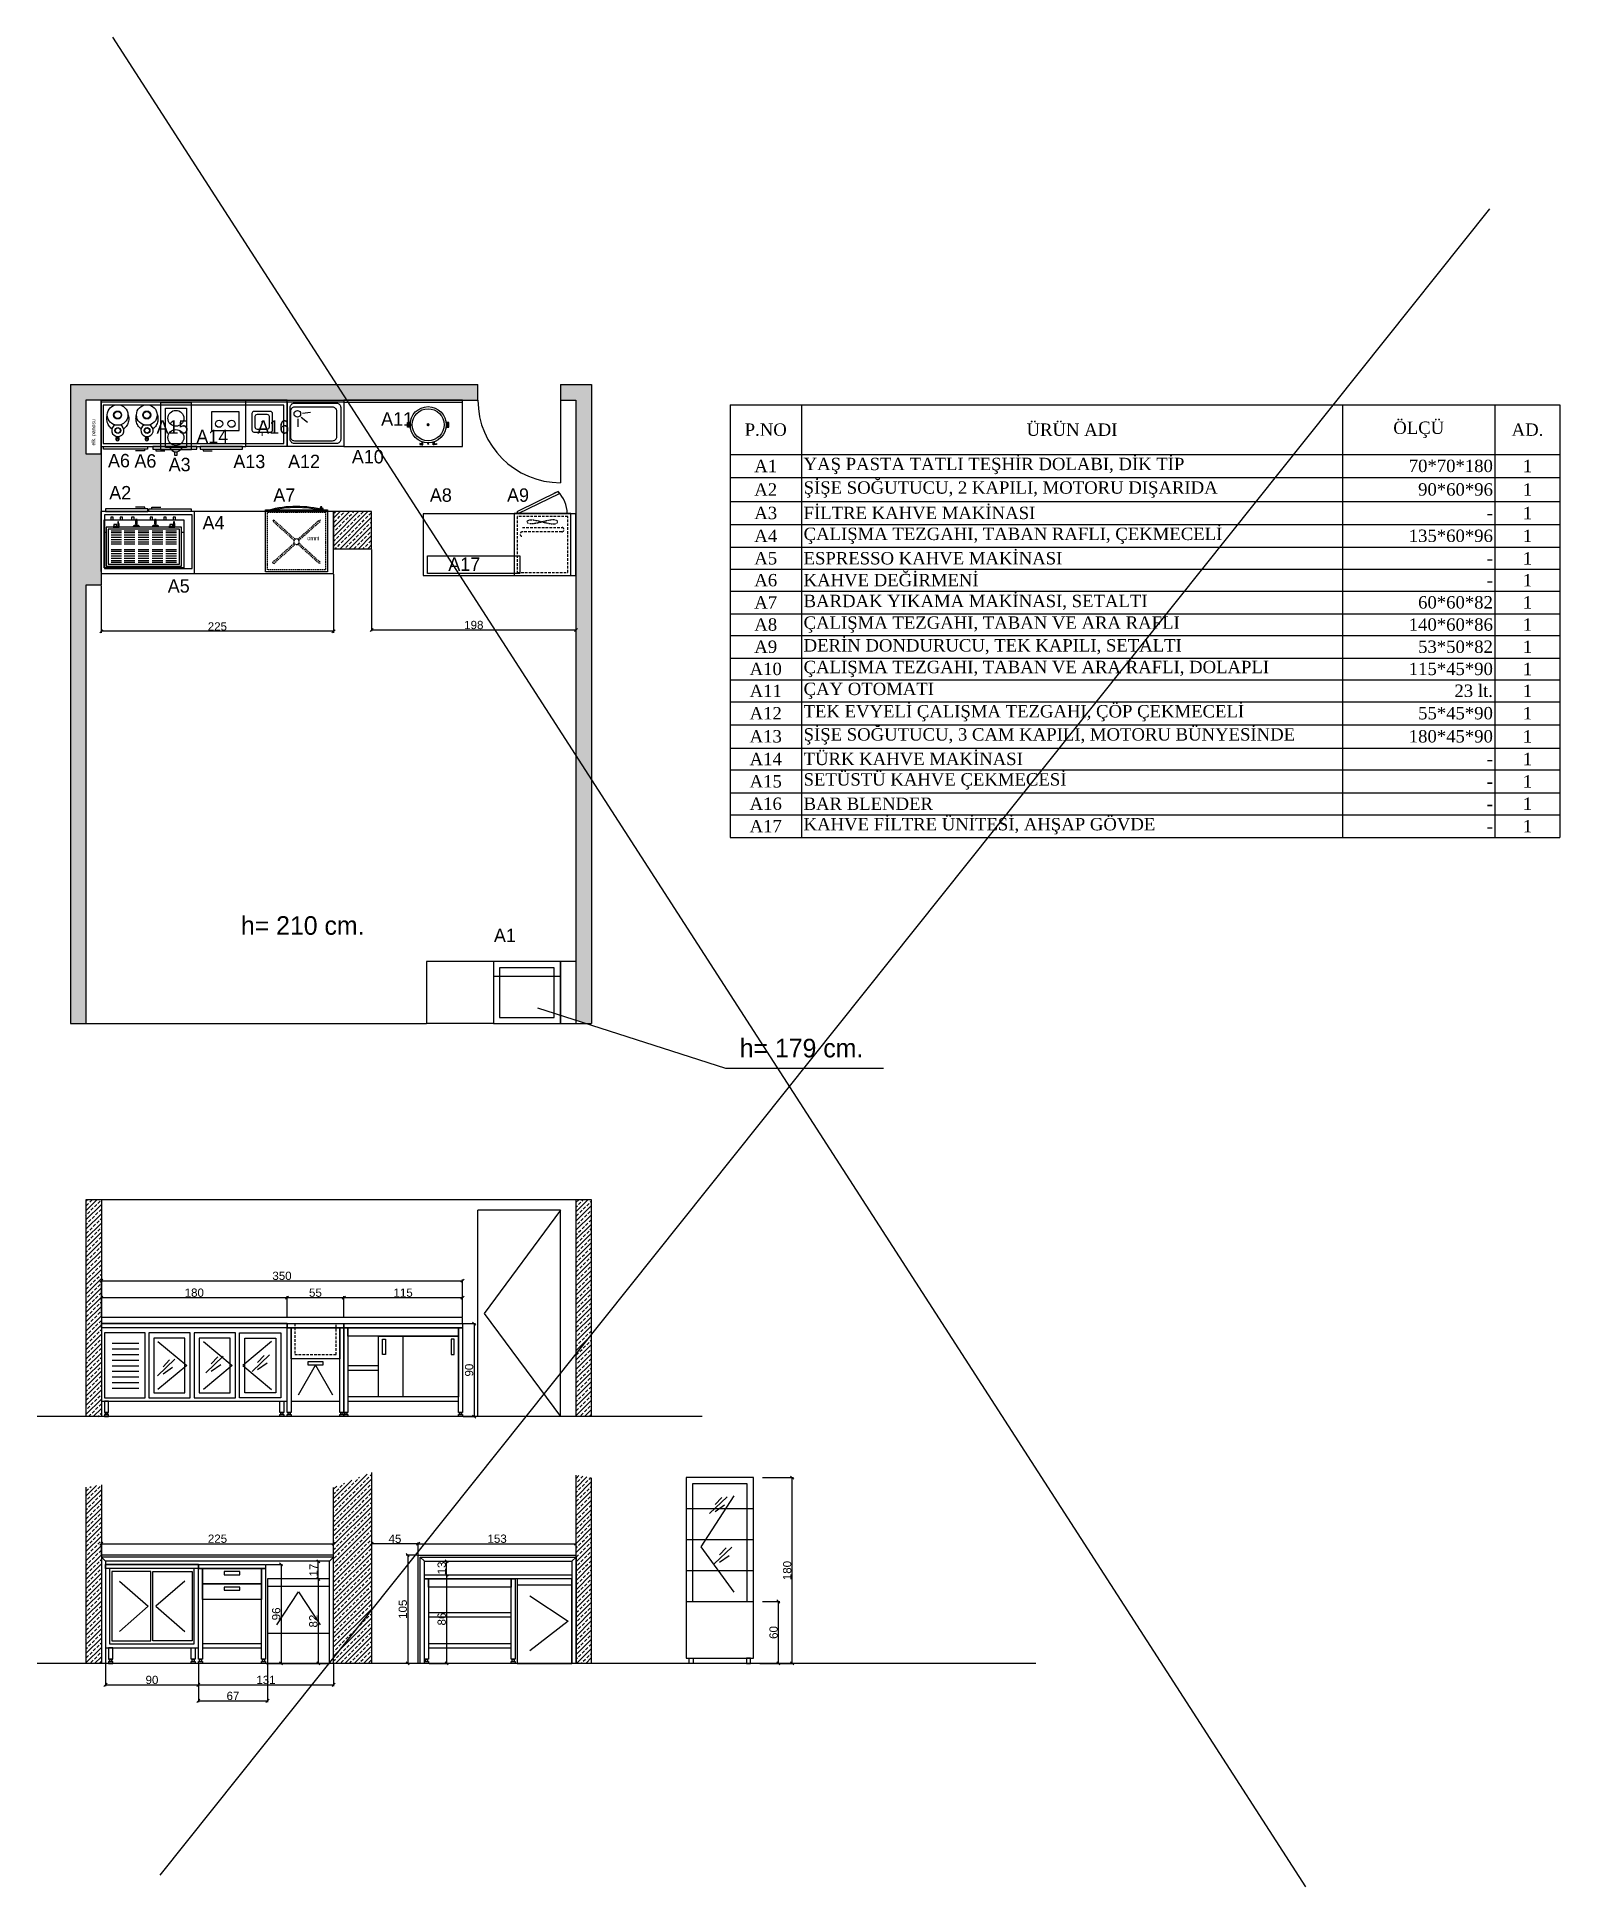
# Model space of a CAD drawing. Header units: millimetres. Extents: x 77277 to 95019, y -59792 to -54320.
# Drawn here: x 79363 to 80839, y -56487 to -54695 of the extents above; entities that cross this region are included whole.
import ezdxf

# ---------------------------------------------------------------- set-up
doc = ezdxf.new("R2010")
doc.units = ezdxf.units.MM
doc.header["$LTSCALE"] = 5
doc.linetypes.add('DASHED', pattern=[0.75, 0.5, -0.25])
for name, color, linetype in [('0D', 1, 'Continuous'), ('0T', 7, 'Continuous'), ('AK', 7, 'Continuous'), ('demirdoğrama', 177, 'Continuous'), ('Kıtc-002 Çizgi', 7, 'Continuous'), ('mobilya', 36, 'Continuous'), ('paslanmaz', 1, 'Continuous'), ('S2000-002 Çizgi', 7, 'Continuous')]:
    doc.layers.add(name, color=color, linetype=linetype)
doc.styles.add('Halil 1', font='times.ttf', dxfattribs={"height": 12})
doc.styles.get("Standard").update_dxf_attribs({"font": 'arial.ttf'})
doc.styles.add('TAKSİM', font='GOTHIC.TTF', dxfattribs={"height": 20})
doc.dimstyles.new('OLCU50', dxfattribs={"dimtxt": 8, "dimasz": 3, "dimexe": 1.25, "dimexo": 0.625, "dimtad": 1, "dimdec": 0, "dimtxsty": 'Standard', "dimblk": 'OBLIQUE', "dimcen": 2.5, "dimclrd": 256, "dimclre": 251, "dimclrt": 25, "dimadec": 0, "dimazin": 0, "dimtfac": 1, "dimtdec": 0, "dimtmove": 0, "dimatfit": 3, "dimldrblk": 'OBLIQUE', "dimfxl": 1, "dimarcsym": 0})

msp = doc.modelspace()

# ---------------------------------------------------------------- texts
at = {"style": 'TAKSİM'}
for s, height, p in [('A11', 13, (79697, -55071.1)), ('A15', 13, (79479.3, -55078.9)), ('A14', 13, (79517.9, -55088.1)), ('A16', 13, (79577, -55078.9)), ('A6', 13, (79432.3, -55111.5)), ('A6', 13, (79457.9, -55111.8)), ('A13', 13, (79553.8, -55112.3)), ('A12', 13, (79606.8, -55112.3)), ('A10', 13, (79668.6, -55107.7)), ('A3', 13, (79491.1, -55115.3)), ('A2', 13, (79433.5, -55142.6)), ('A7', 13, (79592.5, -55144.9)), ('A8', 13, (79744.2, -55144.9)), ('A9', 13, (79819, -55144.9)), ('A4', 13, (79523.9, -55171.7)), ('A17', 13, (79762.1, -55211.8)), ('A5', 13, (79490.2, -55232.9)), ('h= 210 cm.', 18, (79561.1, -55564.4)), ('A1', 13, (79806.3, -55571.5))]:
    msp.add_text(s, height=height, dxfattribs=at).set_placement(p)
msp.add_text('elk. panosu', height=3.6, rotation=90, dxfattribs=at).set_placement((79419.9, -55090.3))
at = {"color": 8, "style": 'TAKSİM'}
for s, height, p in [('omni', 3.9, (79625.4, -55182.1)), ('h= 179 cm.', 18, (80044.5, -55683.2))]:
    msp.add_text(s, height=height, dxfattribs=at).set_placement(p)

# ---------------------------------------------------------------- blocks, each defined once
blk = doc.blocks.new('*T33')
at = {"color": 0, "linetype": 'ByBlock', "lineweight": -2, "ltscale": 5, "transparency": 16777216}
for p, q in [((0, 0), (804.3, 0)), ((0, 0), (0, -419.3)), ((69.3, 0), (69.3, -419.3)), ((593.5, 0), (593.5, -419.3)), ((741.3, 0), (741.3, -419.3)), ((804.3, 0), (804.3, -419.3)), ((0, -48.2), (804.3, -48.2)), ((0, -70.3), (804.3, -70.3)), ((0, -93.7), (804.3, -93.7)), ((0, -115.9), (804.3, -115.9)), ((0, -138), (804.3, -138)), ((0, -159.3), (804.3, -159.3)), ((0, -180.5), (804.3, -180.5)), ((0, -202.3), (804.3, -202.3)), ((0, -223.5), (804.3, -223.5)), ((0, -245.3), (804.3, -245.3)), ((0, -266.5), (804.3, -266.5)), ((0, -287.8), (804.3, -287.8)), ((0, -309.9), (804.3, -309.9)), ((0, -332.5), (804.3, -332.5)), ((0, -353.7), (804.3, -353.7)), ((0, -375.9), (804.3, -375.9)), ((0, -397.2), (804.3, -397.2)), ((0, -419.3), (804.3, -419.3))]:
    blk.add_line(p, q, dxfattribs=at)
at = {"color": 0, "ltscale": 5, "transparency": 16777216, "char_height": 12, "style": 'Halil 1'}
for s, insert, width, attachment_point in [('P.NO', (34.6, -24.1), 39.257, 5), ('ÜRÜN ADI', (331.4, -24.1), 494.265, 5), ('ÖLÇÜ', (667.4, -24.1), 117.737, 5), ('AD.', (772.8, -24.1), 33.034, 5), ('A1', (34.6, -59.2), 65.257, 5), ('YAŞ PASTA TATLI TEŞHİR DOLABI, DİK TİP', (71.3, -59.2), 520.265, 4), ('70*70*180', (739.3, -59.2), 143.737, 6), ('1', (772.8, -59.2), 59.034, 5), ('ŞİŞE SOĞUTUCU, 2 KAPILI, MOTORU DIŞARIDA', (71.3, -82), 520.265, 4), ('A2', (34.6, -82), 65.257, 5), ('90*60*96', (739.3, -82), 143.737, 6), ('1', (772.8, -82), 59.034, 5), ('A3', (34.6, -104.8), 65.257, 5), ('FİLTRE KAHVE MAKİNASI', (71.3, -104.8), 520.265, 4), ('-', (739.3, -104.8), 143.737, 6), ('1', (772.8, -104.8), 59.034, 5), ('A4', (34.6, -126.9), 65.257, 5), ('ÇALIŞMA TEZGAHI, TABAN RAFLI, ÇEKMECELİ', (71.3, -126.9), 520.265, 4), ('135*60*96', (739.3, -126.9), 143.737, 6), ('1', (772.8, -126.9), 59.034, 5), ('A5', (34.6, -148.7), 65.257, 5), ('ESPRESSO KAHVE MAKİNASI', (71.3, -148.7), 520.265, 4), ('1', (772.8, -148.7), 59.034, 5), ('KAHVE DEĞİRMENİ', (71.3, -169.9), 520.265, 4), ('-', (739.3, -148.7), 143.737, 6), ('A6', (34.6, -169.9), 65.257, 5), ('-', (739.3, -169.9), 143.737, 6), ('1', (772.8, -169.9), 59.034, 5), ('A7', (34.6, -191.4), 65.257, 5), ('BARDAK YIKAMA MAKİNASI, SETALTI ', (71.3, -191.4), 520.265, 4), ('60*60*82', (739.3, -191.4), 143.737, 6), ('1', (772.8, -191.4), 59.034, 5), ('A8', (34.6, -212.9), 65.257, 5), ('ÇALIŞMA TEZGAHI, TABAN VE ARA RAFLI', (71.3, -212.9), 520.265, 4), ('140*60*86', (739.3, -212.9), 143.737, 6), ('1', (772.8, -212.9), 59.034, 5), ('A9', (34.6, -234.4), 65.257, 5), ('DERİN DONDURUCU, TEK KAPILI, SETALTI', (71.3, -234.4), 520.265, 4), ('53*50*82', (739.3, -234.4), 143.737, 6), ('1', (772.8, -234.4), 59.034, 5), ('A10', (34.6, -255.9), 65.257, 5), ('ÇALIŞMA TEZGAHI, TABAN VE ARA RAFLI, DOLAPLI', (71.3, -255.9), 520.265, 4), ('115*45*90', (739.3, -255.9), 143.737, 6), ('1', (772.8, -255.9), 59.034, 5), ('A11', (34.6, -277.1), 65.257, 5), ('ÇAY OTOMATI', (71.3, -277.1), 520.265, 4), ('23 lt.', (739.3, -277.1), 143.737, 6), ('1', (772.8, -277.1), 59.034, 5), ('A12', (34.6, -298.8), 65.257, 5), ('TEK EVYELİ ÇALIŞMA TEZGAHI, ÇÖP ÇEKMECELİ', (71.3, -298.8), 520.265, 4), ('55*45*90', (739.3, -298.8), 143.737, 6), ('1', (772.8, -298.8), 59.034, 5), ('A13', (34.6, -321.2), 65.257, 5), ('ŞİŞE SOĞUTUCU, 3 CAM KAPILI, MOTORU BÜNYESİNDE', (71.3, -321.2), 520.265, 4), ('180*45*90', (739.3, -321.2), 143.737, 6), ('1', (772.8, -321.2), 59.034, 5), ('A14', (34.6, -343.1), 65.257, 5), ('TÜRK KAHVE MAKİNASI', (71.3, -343.1), 520.265, 4), ('1', (772.8, -343.1), 59.034, 5), ('SETÜSTÜ KAHVE ÇEKMECESİ', (71.3, -364.8), 520.265, 4), ('-', (739.3, -343.1), 143.737, 6), ('A15', (34.6, -364.8), 65.257, 5), ('-', (739.3, -364.8), 143.737, 6), ('1', (772.8, -364.8), 59.034, 5), ('A16', (34.6, -386.5), 65.257, 5), ('BAR BLENDER', (71.3, -386.5), 520.265, 4), ('-', (739.3, -386.5), 143.737, 6), ('1', (772.8, -386.5), 59.034, 5), ('A17', (34.6, -408.2), 65.257, 5), ('KAHVE FİLTRE ÜNİTESİ, AHŞAP GÖVDE', (71.3, -408.2), 520.265, 4), ('-', (739.3, -408.2), 143.737, 6), ('1', (772.8, -408.2), 59.034, 5)]:
    blk.add_mtext(s, dxfattribs=dict(at, insert=insert, width=width, attachment_point=attachment_point))
blk = doc.blocks.new('espresso_2grup')
at = {"layer": '0D'}
for p, q in [((-21.3, 15.5), (-31.6, 15.5)), ((-31.6, 14), (-21.3, 14)), ((-31.6, 11.8), (-21.3, 11.8)), ((-31.6, 9.6), (-21.3, 9.6)), ((-31.6, 7.4), (-21.3, 7.4)), ((-31.6, 5.1), (-21.3, 5.1)), ((-31.6, 3.3), (-21.3, 3.3)), ((-7.8, 15.5), (-18.1, 15.5)), ((-18.1, 14), (-7.8, 14)), ((-18.1, 11.8), (-7.8, 11.8)), ((-18.1, 9.6), (-7.8, 9.6)), ((-18.1, 7.4), (-7.8, 7.4)), ((-18.1, 5.1), (-7.8, 5.1)), ((-18.1, 3.3), (-7.8, 3.3)), ((5.6, 15.5), (-4.6, 15.5)), ((-4.6, 14), (5.6, 14)), ((-4.6, 11.8), (5.6, 11.8)), ((-4.6, 9.6), (5.6, 9.6)), ((-4.6, 7.4), (5.6, 7.4)), ((-4.6, 5.1), (5.6, 5.1)), ((-4.6, 3.3), (5.6, 3.3)), ((19.1, 15.5), (8.9, 15.5)), ((8.9, 14), (19.1, 14)), ((8.9, 11.8), (19.1, 11.8)), ((8.9, 9.6), (19.1, 9.6)), ((8.9, 7.4), (19.1, 7.4)), ((8.9, 5.1), (19.1, 5.1)), ((8.9, 3.3), (19.1, 3.3)), ((32, 15.5), (21.7, 15.5)), ((21.7, 14), (32, 14)), ((21.7, 11.8), (32, 11.8)), ((21.7, 9.6), (32, 9.6)), ((21.7, 7.4), (32, 7.4)), ((21.7, 5.1), (32, 5.1)), ((21.7, 3.3), (32, 3.3)), ((-21.3, -2.4), (-31.6, -2.4)), ((-31.6, -4.1), (-21.3, -4.1)), ((-31.6, -6.3), (-21.3, -6.3)), ((-31.6, -8.6), (-21.3, -8.6)), ((-31.6, -10.8), (-21.3, -10.8)), ((-31.6, -13), (-21.3, -13)), ((-31.6, -14.6), (-21.3, -14.6)), ((-7.8, -2.4), (-18.1, -2.4)), ((-18.1, -4.1), (-7.8, -4.1)), ((-18.1, -6.3), (-7.8, -6.3)), ((-18.1, -8.6), (-7.8, -8.6)), ((-18.1, -10.8), (-7.8, -10.8)), ((-18.1, -13), (-7.8, -13)), ((-18.1, -14.6), (-7.8, -14.6)), ((5.6, -2.4), (-4.6, -2.4)), ((-4.6, -4.1), (5.6, -4.1)), ((-4.6, -6.3), (5.6, -6.3)), ((-4.6, -8.6), (5.6, -8.6)), ((-4.6, -10.8), (5.6, -10.8)), ((-4.6, -13), (5.6, -13)), ((-4.6, -14.6), (5.6, -14.6)), ((19.1, -2.4), (8.9, -2.4)), ((8.9, -4.1), (19.1, -4.1)), ((8.9, -6.3), (19.1, -6.3)), ((8.9, -8.6), (19.1, -8.6)), ((8.9, -10.8), (19.1, -10.8)), ((8.9, -13), (19.1, -13)), ((8.9, -14.6), (19.1, -14.6)), ((32, -2.4), (21.7, -2.4)), ((21.7, -4.1), (32, -4.1)), ((21.7, -6.3), (32, -6.3)), ((21.7, -8.6), (32, -8.6)), ((21.7, -10.8), (32, -10.8)), ((21.7, -13), (32, -13)), ((21.7, -14.6), (32, -14.6))]:
    blk.add_line(p, q, dxfattribs=at)
for centre in [(-11.1, -17), (7.4, -17)]:
    blk.add_arc(centre, 2.96, 212.0817, 327.9183, dxfattribs=at)
at = {"layer": '0T'}
for p, q in [((-38.5, -13.3), (-36.4, -13.3)), ((36.7, -13.3), (38.5, -13.3)), ((-29.8, -18.5), (-29.8, -21.6)), ((-28.9, -18.5), (-29.8, -18.5)), ((-29.4, -22), (-29.4, -23.8)), ((-29.4, -23.8), (-28.5, -23.8)), ((-28.9, -21.2), (-28.9, -18.5)), ((-28.5, -23.8), (-28.5, -21.6)), ((24.2, -18.5), (24.2, -21.6)), ((25.1, -18.5), (24.2, -18.5)), ((24.6, -22), (24.6, -23.8)), ((24.6, -23.8), (25.5, -23.8)), ((25.1, -21.2), (25.1, -18.5)), ((25.5, -23.8), (25.5, -21.6))]:
    blk.add_line(p, q, dxfattribs=at)
for points in [[(-38.5, -25.5), (-38.5, 21), (38.5, 21), (38.5, -25.5)], [(-36.4, -18.5), (36.7, -18.5), (36.7, 19.3), (-36.4, 19.3)], [(-34.4, -16.5), (34.7, -16.5), (34.7, 17.3), (-34.4, 17.3)], [(-30.6, -25.5), (-30.6, -28.1), (-28.3, -28.1), (-28.3, -25.5)], [(-28.8, -18.5), (-28.8, -19.3), (-24.1, -19.3), (-24.1, -18.5)], [(-27.8, -19.3), (-27.8, -21), (-25, -21), (-25, -19.3)], [(-21.6, -25.5), (-21.6, -28.1), (-19.2, -28.1), (-19.2, -25.5)], [(-11.8, -21.8), (-11.8, -26), (-10.2, -26), (-10.2, -21.8)], [(-11.5, -20.6), (-11.5, -21.8), (-10.6, -21.8), (-10.6, -20.6)], [(-8.1, -25.5), (-8.1, -28.1), (-5.8, -28.1), (-5.8, -25.5)], [(6.6, -21.8), (6.6, -26), (8.2, -26), (8.2, -21.8)], [(7, -20.6), (7, -21.8), (7.9, -21.8), (7.9, -20.6)], [(9.7, -25.5), (9.7, -28.1), (12, -28.1), (12, -25.5)], [(20.8, -25.5), (20.8, -28.1), (23.2, -28.1), (23.2, -25.5)], [(25.2, -18.5), (25.2, -19.3), (29.9, -19.3), (29.9, -18.5)], [(26.2, -19.3), (26.2, -21), (29.1, -21), (29.1, -19.3)], [(29.9, -25.5), (29.9, -28.1), (32.2, -28.1), (32.2, -25.5)]]:
    blk.add_lwpolyline(points, close=True, dxfattribs=at)
for centre, radius, start, end in [((-29.6, -21.6), 0.2, 180, 265.8055), ((-29.6, -22), 0.2, 0, 85.8055), ((-11.1, -17), 3.7, 205.1444, 334.8556), ((7.4, -17), 3.7, 205.1444, 334.8556), ((24.4, -21.6), 0.2, 180, 265.8055), ((24.4, -22), 0.2, 0, 85.8055), ((25.3, -21.2), 0.2, 180, 265.8058), ((25.3, -21.6), 0.2, 0, 85.8058)]:
    blk.add_arc(centre, radius, start, end, dxfattribs=at)
at = {"layer": 'AK'}
for centre, start, end in [((-28.7, -21.2), 180, 265.8058), ((-28.7, -21.6), 0, 85.8058)]:
    blk.add_arc(centre, 0.2, start, end, dxfattribs=at)
blk = doc.blocks.new('degirmen')
at = {"layer": '0D'}
for points in [[(1.3, -14.3), (1.3, -14.9), (-1.5, -14.9), (-1.5, -14.3)], [(-0.8, -14.9), (-0.8, -17.3), (-1.1, -17.3), (-1.1, -14.9)], [(0.9, -14.9), (0.9, -17.3), (0.6, -17.3), (0.6, -14.9)]]:
    blk.add_lwpolyline(points, dxfattribs=at)
for centre, radius in [((-0.1, 6.5), 3.87), ((-0.1, 6.5), 3.35), ((0.1, -8.5), 2.81), ((0.1, -8.5), 2.45)]:
    blk.add_circle(centre, radius, dxfattribs=at)
for start, end in [(127.2241, 54.179), (65.4662, 115.7795)]:
    blk.add_arc((-0.1, -16.8), 1.65, start, end, dxfattribs=at)
at = {"layer": '0T'}
for points in [[(-5.7, -7, -0.054984), (-7.4, -5.4, -0.093867), (-9.7, -1.6, -0.088672), (-10.6, 3, -0.067491), (-10.1, 6.6, -0.093867)], [(9.9, 7.5, -0.085751), (10.7, 3, -0.088672), (9.8, -1.6, -0.093867), (7.6, -5.4, -0.054985), (5.8, -7, -0.109161)]]:
    blk.add_lwpolyline(points, format="xyb", dxfattribs=at)
blk.add_circle((-0.1, 6.5), 10, dxfattribs=at)
blk.add_arc((0.1, -8.5), 5.95, 115.6161, 65.321, dxfattribs=at)
blk = doc.blocks.new('A$C723D60DA')
at = {"layer": 'S2000-002 Çizgi'}
for points in [[(0, 3.7), (60, 3.7), (60, 63.7), (0, 63.7)], [(53.2, 2.2), (54.6, 2.2), (54.6, 0.7), (53.2, 0.7)]]:
    blk.add_lwpolyline(points, close=True, dxfattribs=at)
at = {"layer": 'S2000-002 Çizgi', "linetype": 'DASHED', "ltscale": 0.5}
blk.add_lwpolyline([(2, 5.7), (58, 5.7), (58, 61.7), (2, 61.7)], close=True, dxfattribs=at)
for points in [[(6.8, 54.6), (7.9, 55.7)], [(6.8, 54.6), (27.7, 35.8)], [(7.9, 55.7), (28.7, 36.9)], [(31.4, 36.9), (52.1, 55.7)], [(32.4, 35.9), (53.2, 54.6)], [(52.1, 55.7), (53.2, 54.6)], [(27.6, 33.2), (6.8, 14.4)], [(28.6, 32.1), (7.9, 13.4)], [(31.3, 32.2), (52.1, 13.4)], [(32.3, 33.2), (53.2, 14.4)], [(7.9, 13.4), (6.8, 14.4)], [(52.1, 13.4), (53.2, 14.4)]]:
    blk.add_lwpolyline(points, dxfattribs=at)
at = {"layer": 'S2000-002 Çizgi'}
for points in [[(52.2, 3.2), (52.2, 3.7), (55.9, 3.7)], [(55.9, 3.3), (55.9, 2.2), (52.2, 2.2)]]:
    blk.add_lwpolyline(points, dxfattribs=at)
at = {"layer": 'S2000-002 Çizgi', "linetype": 'DASHED', "ltscale": 0.5}
blk.add_circle((30, 34.5), 2.67, dxfattribs=at)
at = {"layer": 'S2000-002 Çizgi'}
for centre, radius, start, end in [((29.9, 100.6), 100.6, 254.4941, 285.5059), ((29.9, 109.5), 108.5, 257.2819, 282.7181)]:
    blk.add_arc(centre, radius, start, end, dxfattribs=at)
blk = doc.blocks.new('A$C3DDB3116')
at = {"layer": 'S2000-002 Çizgi'}
blk.add_lwpolyline([(0, 45.9), (20.5, 45.9), (20.5, 7.9), (0, 7.9), (0, 45.9)], dxfattribs=at)
blk.add_lwpolyline([(9.3, 3.7), (11.2, 3.7), (11.2, 0), (9.3, 0)], close=True, dxfattribs=at)
for centre in [(10.2, 36.1), (10.2, 17.5)]:
    blk.add_circle(centre, 7.7, dxfattribs=at)
blk.add_arc((10.2, 10.1), 6.37, 199.6345, 340.3655, dxfattribs=at)
blk = doc.blocks.new('A$C199769C9')
at = {"layer": 'S2000-002 Çizgi'}
for points in [[(2.5, 17.2), (0, 17.2), (0, 21.7), (2.5, 21.7)], [(2, 17.7), (0.5, 17.7), (0.5, 21.2), (2, 21.2)], [(37.5, 17.2), (40, 17.2), (40, 21.7), (37.5, 21.7)], [(38, 17.7), (39.5, 17.7), (39.5, 21.2), (38, 21.2)], [(12, 0.2), (14.6, 0.4), (14.6, 1), (12, 1.2)], [(28, 0.2), (25.4, 0.4), (25.4, 1), (28, 1.2)]]:
    blk.add_lwpolyline(points, close=True, dxfattribs=at)
at = {"layer": 'S2000-002 Çizgi', "const_width": 1.5}
blk.add_lwpolyline([(19.2, 19.5, 1), (20.7, 19.5, 1)], format="xyb", close=True, dxfattribs=at)
at = {"layer": 'S2000-002 Çizgi'}
for points in [[(13.9, 3.1), (13.9, 1.1)], [(13.9, 0), (15, 0), (15, 2.7)], [(13.9, 0.4), (13.9, 0)], [(20, 1.5), (20, 2)], [(26, 0), (24.9, 0), (24.9, 2.7)], [(26, 3), (26, 1.1)], [(26, 0.4), (26, 0)]]:
    blk.add_lwpolyline(points, dxfattribs=at)
for centre, radius in [((20, 19.5), 17.5), ((20, 19.5), 15.5), ((20.1, 1), 0.469)]:
    blk.add_circle(centre, radius, dxfattribs=at)
blk = doc.blocks.new('_Oblique')
at = {"color": 0, "linetype": 'ByBlock', "lineweight": -2}
blk.add_line((-0.5, -0.5), (0.5, 0.5), dxfattribs=at)
blk = doc.blocks.new('*D34')
at = {"layer": 'Defpoints', "color": 0, "ltscale": 5, "transparency": 16777216}
for p in [(80066, -56210.4), (80082, -56210.4), (80063.2, -56270.4)]:
    blk.add_point(p, dxfattribs=at)
at = {"layer": 'paslanmaz', "color": 251, "lineweight": -2, "ltscale": 5, "transparency": 16777216}
for p, q in [((80066.7, -56210.4), (80083.3, -56210.4)), ((80063.9, -56270.4), (80083.3, -56270.4))]:
    blk.add_line(p, q, dxfattribs=at)
at = {"layer": 'paslanmaz', "lineweight": -2, "ltscale": 5, "transparency": 16777216}
blk.add_line((80082, -56270.4), (80082, -56210.4), dxfattribs=at)
at = {"layer": 'paslanmaz', "lineweight": -2, "ltscale": 5, "transparency": 16777216, "xscale": 3, "yscale": 3, "zscale": 3}
for p, rotation in [((80082, -56210.4), 90), ((80082, -56270.4), 270)]:
    blk.add_blockref('_Oblique', p, dxfattribs=dict(at, rotation=rotation))
at = {"layer": 'paslanmaz', "color": 25, "ltscale": 5, "transparency": 16777216, "insert": (80077.3, -56240.4), "char_height": 8, "attachment_point": 5, "rotation": 90}
blk.add_mtext('60', dxfattribs=at)
blk = doc.blocks.new('*D35')
at = {"layer": 'Defpoints', "color": 0, "ltscale": 5, "transparency": 16777216}
for p in [(80066, -56090.4), (80095.3, -56090.4), (80063.2, -56270.4)]:
    blk.add_point(p, dxfattribs=at)
at = {"layer": 'paslanmaz', "color": 251, "lineweight": -2, "ltscale": 5, "transparency": 16777216}
for p, q in [((80066.7, -56090.4), (80096.5, -56090.4)), ((80063.9, -56270.4), (80096.5, -56270.4))]:
    blk.add_line(p, q, dxfattribs=at)
at = {"layer": 'paslanmaz', "lineweight": -2, "ltscale": 5, "transparency": 16777216}
blk.add_line((80095.3, -56270.4), (80095.3, -56090.4), dxfattribs=at)
at = {"layer": 'paslanmaz', "lineweight": -2, "ltscale": 5, "transparency": 16777216, "xscale": 3, "yscale": 3, "zscale": 3}
for p, rotation in [((80095.3, -56090.4), 90), ((80095.3, -56270.4), 270)]:
    blk.add_blockref('_Oblique', p, dxfattribs=dict(at, rotation=rotation))
at = {"layer": 'paslanmaz', "color": 25, "ltscale": 5, "transparency": 16777216, "insert": (80090.5, -56180.4), "char_height": 8, "attachment_point": 5, "rotation": 90}
blk.add_mtext('180', dxfattribs=at)
blk = doc.blocks.new('A$C0C8D6561')
at = {"layer": 'S2000-002 Çizgi'}
for points in [[(52.1, 81.3), (12, 61.8), (13.3, 60), (53.4, 79.5)], [(64.4, 60), (9.4, 60), (9.4, 0), (64.4, 0)]]:
    blk.add_lwpolyline(points, close=True, dxfattribs=at)
at = {"layer": 'S2000-002 Çizgi', "const_width": 0.36}
blk.add_lwpolyline([(50.2, 79.9), (49.4, 81), (44.5, 77.6), (43.3, 76.7)], dxfattribs=at)
at = {"layer": 'S2000-002 Çizgi', "linetype": 'DASHED'}
blk.add_lwpolyline([(61.4, 57), (12.4, 57), (12.4, 3), (61.4, 3)], close=True, dxfattribs=at)
at = {"layer": 'S2000-002 Çizgi', "linetype": 'DASHED', "ltscale": 0.1}
blk.add_lwpolyline([(47.5, 53.9), (45.3, 53.8), (42.6, 53.3), (39.7, 52.7), (36.7, 51.9), (33.7, 51.2), (30.8, 50.6), (28.2, 50.1), (25.9, 49.9), (24.1, 50.1), (22.9, 50.6), (22.1, 51.2), (21.9, 51.9), (22.1, 52.7), (22.9, 53.3), (24.1, 53.8), (25.9, 53.9), (28.2, 53.8), (30.8, 53.3), (33.7, 52.7), (36.7, 51.9), (39.7, 51.2), (42.6, 50.6), (45.3, 50.1), (47.5, 49.9), (49.3, 50.1), (50.6, 50.6), (51.3, 51.2), (51.6, 51.9), (51.3, 52.7), (50.6, 53.3), (49.3, 53.8)], close=True, dxfattribs=at)
at = {"layer": 'S2000-002 Çizgi', "linetype": 'DASHED'}
for points in [[(55.5, 42.3), (17.4, 42.3, 1), (17.4, 37.9)], [(17.4, 46.6), (55.5, 46.6, -1), (55.5, 42.3)]]:
    blk.add_lwpolyline(points, format="xyb", dxfattribs=at)
at = {"layer": 'S2000-002 Çizgi'}
blk.add_arc((30.4, 59.9), 30.4, 0.2095, 44.6311, dxfattribs=at)
blk = doc.blocks.new('A$C5EA9037E')
at = {"ltscale": 5}
blk.add_lwpolyline([(0, 0), (27, 0), (27, 18), (0, 18)], close=True, dxfattribs=at)
for centre in [(7.5, 6.4), (19.5, 6.4)]:
    blk.add_circle(centre, 3.44, dxfattribs=at)
blk = doc.blocks.new('A$C0D0247C1')
at = {"layer": 'Kıtc-002 Çizgi'}
for points in [[(2, 0), (18, 0, 0.414214), (20, 2), (20, 18, 0.414214), (18, 20), (2, 20, 0.414214), (0, 18), (0, 2, 0.414214)], [(5, 3), (15, 3, 0.414214), (17, 5), (17, 15, 0.414214), (15, 17), (5, 17, 0.414214), (3, 15), (3, 5, 0.414214)]]:
    blk.add_lwpolyline(points, format="xyb", close=True, dxfattribs=at)
at = {"layer": 'Kıtc-002 Çizgi', "const_width": 1}
blk.add_lwpolyline([(9.5, 10.1, 1), (10.5, 10.1, 1)], format="xyb", close=True, dxfattribs=at)
blk.add_lwpolyline([(20, 10), (23.9, 10)], dxfattribs=at)
blk = doc.blocks.new('A$C6E191702')
at = {"layer": 'S2000-002 Çizgi'}
for p, q in [((0, 2), (0, 60)), ((0, 60), (0, 0)), ((90, 60), (0, 60)), ((88.1, 57), (3, 57)), ((3, 57), (3, 5)), ((45, 62.6), (4.1, 62.6)), ((4.1, 62.6), (4.1, 60)), ((4.1, 60), (45, 60)), ((35.1, 64.2), (33.3, 64.2)), ((42.2, 64.2), (35.1, 64.2)), ((42.2, 62.6), (42.2, 64.2)), ((45, 60), (45, 62.6)), ((46.1, 62.6), (87, 62.6)), ((46.1, 60), (46.1, 62.6)), ((87, 60), (46.1, 60)), ((48.9, 62.6), (48.9, 64.2)), ((48.9, 64.2), (56, 64.2)), ((56, 64.2), (57.8, 64.2)), ((87, 62.6), (87, 60)), ((88.1, 5), (88.1, 57)), ((90, 60), (90, 0)), ((3, 5), (88.1, 5)), ((0, 0), (90, 0))]:
    blk.add_line(p, q, dxfattribs=at)
blk = doc.blocks.new('A$C4F622B07')
at = {"ltscale": 5}
for p, q in [((0, 74.9), (60, 74.9)), ((9, 37.5), (30, 69.3)), ((30, 69.3), (51, 37.5)), ((0, 29.4), (60, 29.4))]:
    blk.add_line(p, q, dxfattribs=at)
blk.add_lwpolyline([(0, 0), (60, 0), (60, 82), (0, 82)], close=True, dxfattribs=at)
blk = doc.blocks.new('*D38')
at = {"color": 251, "lineweight": -2, "ltscale": 5, "transparency": 16777216}
for p, q in [((79732.3, -56165.4), (79721.4, -56165.4)), ((79732.3, -56270.4), (79721.4, -56270.4))]:
    blk.add_line(p, q, dxfattribs=at)
at = {"lineweight": -2, "ltscale": 5, "transparency": 16777216}
blk.add_line((79722.7, -56165.4), (79722.7, -56270.4), dxfattribs=at)
at = {"layer": 'Defpoints', "color": 0, "ltscale": 5, "transparency": 16777216}
for p in [(79732.9, -56165.4), (79722.7, -56270.4), (79732.9, -56270.4)]:
    blk.add_point(p, dxfattribs=at)
at = {"lineweight": -2, "ltscale": 5, "transparency": 16777216, "xscale": 3, "yscale": 3, "zscale": 3}
for p, rotation in [((79722.7, -56165.4), 90), ((79722.7, -56270.4), 270)]:
    blk.add_blockref('_Oblique', p, dxfattribs=dict(at, rotation=rotation))
at = {"color": 25, "ltscale": 5, "transparency": 16777216, "insert": (79718, -56217.9), "char_height": 8, "attachment_point": 5, "rotation": 90}
blk.add_mtext('105', dxfattribs=at)
blk = doc.blocks.new('*D39')
at = {"color": 251, "lineweight": -2, "ltscale": 5, "transparency": 16777216}
for p, q in [((79425.9, -56164.8), (79425.9, -56153.1)), ((79650.9, -56164.8), (79650.9, -56153.1))]:
    blk.add_line(p, q, dxfattribs=at)
at = {"lineweight": -2, "ltscale": 5, "transparency": 16777216}
blk.add_line((79425.9, -56154.4), (79650.9, -56154.4), dxfattribs=at)
at = {"layer": 'Defpoints', "color": 0, "ltscale": 5, "transparency": 16777216}
for p in [(79650.9, -56154.4), (79425.9, -56165.4), (79650.9, -56165.4)]:
    blk.add_point(p, dxfattribs=at)
at = {"lineweight": -2, "ltscale": 5, "transparency": 16777216, "xscale": 3, "yscale": 3, "zscale": 3, "rotation": 180}
blk.add_blockref('_Oblique', (79425.9, -56154.4), dxfattribs=at)
at = {"lineweight": -2, "ltscale": 5, "transparency": 16777216, "xscale": 3, "yscale": 3, "zscale": 3}
blk.add_blockref('_Oblique', (79650.9, -56154.4), dxfattribs=at)
at = {"color": 25, "ltscale": 5, "transparency": 16777216, "insert": (79538.4, -56149.6), "char_height": 8, "attachment_point": 5}
blk.add_mtext('225', dxfattribs=at)
blk = doc.blocks.new('*D40')
at = {"color": 251, "lineweight": -2, "ltscale": 5, "transparency": 16777216}
for p, q in [((79732.9, -56164.8), (79732.9, -56153.1)), ((79885.9, -56164.8), (79885.9, -56153.1))]:
    blk.add_line(p, q, dxfattribs=at)
at = {"lineweight": -2, "ltscale": 5, "transparency": 16777216}
blk.add_line((79732.9, -56154.4), (79885.9, -56154.4), dxfattribs=at)
at = {"layer": 'Defpoints', "color": 0, "ltscale": 5, "transparency": 16777216}
for p in [(79885.9, -56154.4), (79732.9, -56165.4), (79885.9, -56165.4)]:
    blk.add_point(p, dxfattribs=at)
at = {"lineweight": -2, "ltscale": 5, "transparency": 16777216, "xscale": 3, "yscale": 3, "zscale": 3, "rotation": 180}
blk.add_blockref('_Oblique', (79732.9, -56154.4), dxfattribs=at)
at = {"lineweight": -2, "ltscale": 5, "transparency": 16777216, "xscale": 3, "yscale": 3, "zscale": 3}
blk.add_blockref('_Oblique', (79885.9, -56154.4), dxfattribs=at)
at = {"color": 25, "ltscale": 5, "transparency": 16777216, "insert": (79809.4, -56149.6), "char_height": 8, "attachment_point": 5}
blk.add_mtext('153', dxfattribs=at)
blk = doc.blocks.new('*D41')
at = {"color": 251, "lineweight": -2, "ltscale": 5, "transparency": 16777216}
for p, q in [((79687.9, -56164.8), (79687.9, -56153.1)), ((79732.9, -56164.8), (79732.9, -56153.1))]:
    blk.add_line(p, q, dxfattribs=at)
at = {"lineweight": -2, "ltscale": 5, "transparency": 16777216}
blk.add_line((79732.9, -56154.4), (79687.9, -56154.4), dxfattribs=at)
at = {"layer": 'Defpoints', "color": 0, "ltscale": 5, "transparency": 16777216}
for p in [(79687.9, -56154.4), (79687.9, -56165.4), (79732.9, -56165.4)]:
    blk.add_point(p, dxfattribs=at)
at = {"lineweight": -2, "ltscale": 5, "transparency": 16777216, "xscale": 3, "yscale": 3, "zscale": 3, "rotation": 180}
blk.add_blockref('_Oblique', (79687.9, -56154.4), dxfattribs=at)
at = {"lineweight": -2, "ltscale": 5, "transparency": 16777216, "xscale": 3, "yscale": 3, "zscale": 3}
blk.add_blockref('_Oblique', (79732.9, -56154.4), dxfattribs=at)
at = {"color": 25, "ltscale": 5, "transparency": 16777216, "insert": (79710.4, -56149.7), "char_height": 8, "attachment_point": 5}
blk.add_mtext('45', dxfattribs=at)
blk = doc.blocks.new('*D42')
at = {"color": 251, "lineweight": -2, "ltscale": 5, "transparency": 16777216}
for p, q in [((79425.9, -55934.5), (79425.9, -55914.7)), ((79605.8, -55934.5), (79605.8, -55914.7))]:
    blk.add_line(p, q, dxfattribs=at)
at = {"lineweight": -2, "ltscale": 5, "transparency": 16777216}
blk.add_line((79425.9, -55915.9), (79605.8, -55915.9), dxfattribs=at)
at = {"layer": 'Defpoints', "color": 0, "ltscale": 5, "transparency": 16777216}
for p in [(79605.8, -55915.9), (79425.9, -55935.2), (79605.8, -55935.2)]:
    blk.add_point(p, dxfattribs=at)
at = {"lineweight": -2, "ltscale": 5, "transparency": 16777216, "xscale": 3, "yscale": 3, "zscale": 3, "rotation": 180}
blk.add_blockref('_Oblique', (79425.9, -55915.9), dxfattribs=at)
at = {"lineweight": -2, "ltscale": 5, "transparency": 16777216, "xscale": 3, "yscale": 3, "zscale": 3}
blk.add_blockref('_Oblique', (79605.8, -55915.9), dxfattribs=at)
at = {"color": 25, "ltscale": 5, "transparency": 16777216, "insert": (79515.9, -55911.2), "char_height": 8, "attachment_point": 5}
blk.add_mtext('180', dxfattribs=at)
blk = doc.blocks.new('*D43')
at = {"color": 251, "lineweight": -2, "ltscale": 5, "transparency": 16777216}
for p, q in [((79605.8, -55934.5), (79605.8, -55914.7)), ((79660.8, -55934.5), (79660.8, -55914.7))]:
    blk.add_line(p, q, dxfattribs=at)
at = {"lineweight": -2, "ltscale": 5, "transparency": 16777216}
blk.add_line((79605.8, -55915.9), (79660.8, -55915.9), dxfattribs=at)
at = {"layer": 'Defpoints', "color": 0, "ltscale": 5, "transparency": 16777216}
for p in [(79660.8, -55915.9), (79605.8, -55935.2), (79660.8, -55935.2)]:
    blk.add_point(p, dxfattribs=at)
at = {"lineweight": -2, "ltscale": 5, "transparency": 16777216, "xscale": 3, "yscale": 3, "zscale": 3, "rotation": 180}
blk.add_blockref('_Oblique', (79605.8, -55915.9), dxfattribs=at)
at = {"lineweight": -2, "ltscale": 5, "transparency": 16777216, "xscale": 3, "yscale": 3, "zscale": 3}
blk.add_blockref('_Oblique', (79660.8, -55915.9), dxfattribs=at)
at = {"color": 25, "ltscale": 5, "transparency": 16777216, "insert": (79633.3, -55911.2), "char_height": 8, "attachment_point": 5}
blk.add_mtext('55', dxfattribs=at)
blk = doc.blocks.new('*D44')
at = {"color": 251, "lineweight": -2, "ltscale": 5, "transparency": 16777216}
for p, q in [((79660.8, -55934.5), (79660.8, -55914.7)), ((79775.8, -55934.5), (79775.8, -55914.7))]:
    blk.add_line(p, q, dxfattribs=at)
at = {"lineweight": -2, "ltscale": 5, "transparency": 16777216}
blk.add_line((79660.8, -55915.9), (79775.8, -55915.9), dxfattribs=at)
at = {"layer": 'Defpoints', "color": 0, "ltscale": 5, "transparency": 16777216}
for p in [(79775.8, -55915.9), (79660.8, -55935.2), (79775.8, -55935.2)]:
    blk.add_point(p, dxfattribs=at)
at = {"lineweight": -2, "ltscale": 5, "transparency": 16777216, "xscale": 3, "yscale": 3, "zscale": 3, "rotation": 180}
blk.add_blockref('_Oblique', (79660.8, -55915.9), dxfattribs=at)
at = {"lineweight": -2, "ltscale": 5, "transparency": 16777216, "xscale": 3, "yscale": 3, "zscale": 3}
blk.add_blockref('_Oblique', (79775.8, -55915.9), dxfattribs=at)
at = {"color": 25, "ltscale": 5, "transparency": 16777216, "insert": (79718.3, -55911.2), "char_height": 8, "attachment_point": 5}
blk.add_mtext('115', dxfattribs=at)
blk = doc.blocks.new('*D45')
at = {"color": 251, "lineweight": -2, "ltscale": 5, "transparency": 16777216}
for p, q in [((79425.9, -55934.5), (79425.9, -55898.3)), ((79775.8, -55934.5), (79775.8, -55898.3))]:
    blk.add_line(p, q, dxfattribs=at)
at = {"lineweight": -2, "ltscale": 5, "transparency": 16777216}
blk.add_line((79425.9, -55899.6), (79775.8, -55899.6), dxfattribs=at)
at = {"layer": 'Defpoints', "color": 0, "ltscale": 5, "transparency": 16777216}
for p in [(79775.8, -55899.6), (79425.9, -55935.2), (79775.8, -55935.2)]:
    blk.add_point(p, dxfattribs=at)
at = {"lineweight": -2, "ltscale": 5, "transparency": 16777216, "xscale": 3, "yscale": 3, "zscale": 3, "rotation": 180}
blk.add_blockref('_Oblique', (79425.9, -55899.6), dxfattribs=at)
at = {"lineweight": -2, "ltscale": 5, "transparency": 16777216, "xscale": 3, "yscale": 3, "zscale": 3}
blk.add_blockref('_Oblique', (79775.8, -55899.6), dxfattribs=at)
at = {"color": 25, "ltscale": 5, "transparency": 16777216, "insert": (79600.9, -55894.9), "char_height": 8, "attachment_point": 5}
blk.add_mtext('350', dxfattribs=at)
blk = doc.blocks.new('*D46')
at = {"color": 251, "lineweight": -2, "ltscale": 5, "transparency": 16777216}
for p, q in [((79429.9, -56271.1), (79429.9, -56292.4)), ((79519.9, -56271.1), (79519.9, -56292.4))]:
    blk.add_line(p, q, dxfattribs=at)
at = {"lineweight": -2, "ltscale": 5, "transparency": 16777216}
blk.add_line((79429.9, -56291.1), (79519.9, -56291.1), dxfattribs=at)
at = {"layer": 'Defpoints', "color": 0, "ltscale": 5, "transparency": 16777216}
for p in [(79429.9, -56270.4), (79519.9, -56270.4), (79519.9, -56291.1)]:
    blk.add_point(p, dxfattribs=at)
at = {"lineweight": -2, "ltscale": 5, "transparency": 16777216, "xscale": 3, "yscale": 3, "zscale": 3, "rotation": 180}
blk.add_blockref('_Oblique', (79429.9, -56291.1), dxfattribs=at)
at = {"lineweight": -2, "ltscale": 5, "transparency": 16777216, "xscale": 3, "yscale": 3, "zscale": 3}
blk.add_blockref('_Oblique', (79519.9, -56291.1), dxfattribs=at)
at = {"color": 25, "ltscale": 5, "transparency": 16777216, "insert": (79474.9, -56286.4), "char_height": 8, "attachment_point": 5}
blk.add_mtext('90', dxfattribs=at)
blk = doc.blocks.new('*D47')
at = {"color": 251, "lineweight": -2, "ltscale": 5, "transparency": 16777216}
for p, q in [((79519.9, -56271.1), (79519.9, -56292.4)), ((79650.9, -56271.1), (79650.9, -56292.4))]:
    blk.add_line(p, q, dxfattribs=at)
at = {"lineweight": -2, "ltscale": 5, "transparency": 16777216}
blk.add_line((79519.9, -56291.1), (79650.9, -56291.1), dxfattribs=at)
at = {"layer": 'Defpoints', "color": 0, "ltscale": 5, "transparency": 16777216}
for p in [(79519.9, -56270.4), (79650.9, -56270.4), (79650.9, -56291.1)]:
    blk.add_point(p, dxfattribs=at)
at = {"lineweight": -2, "ltscale": 5, "transparency": 16777216, "xscale": 3, "yscale": 3, "zscale": 3, "rotation": 180}
blk.add_blockref('_Oblique', (79519.9, -56291.1), dxfattribs=at)
at = {"lineweight": -2, "ltscale": 5, "transparency": 16777216, "xscale": 3, "yscale": 3, "zscale": 3}
blk.add_blockref('_Oblique', (79650.9, -56291.1), dxfattribs=at)
at = {"color": 25, "ltscale": 5, "transparency": 16777216, "insert": (79585.4, -56286.4), "char_height": 8, "attachment_point": 5}
blk.add_mtext('131', dxfattribs=at)
blk = doc.blocks.new('*D48')
at = {"color": 251, "lineweight": -2, "ltscale": 5, "transparency": 16777216}
for p, q in [((79776.4, -55941.2), (79788.3, -55941.2)), ((79776.4, -56031.2), (79788.3, -56031.2))]:
    blk.add_line(p, q, dxfattribs=at)
at = {"lineweight": -2, "ltscale": 5, "transparency": 16777216}
blk.add_line((79787.1, -55941.2), (79787.1, -56031.2), dxfattribs=at)
at = {"layer": 'Defpoints', "color": 0, "ltscale": 5, "transparency": 16777216}
for p in [(79775.8, -55941.2), (79775.8, -56031.2), (79787.1, -56031.2)]:
    blk.add_point(p, dxfattribs=at)
at = {"lineweight": -2, "ltscale": 5, "transparency": 16777216, "xscale": 3, "yscale": 3, "zscale": 3}
for p, rotation in [((79787.1, -55941.2), 90), ((79787.1, -56031.2), 270)]:
    blk.add_blockref('_Oblique', p, dxfattribs=dict(at, rotation=rotation))
at = {"color": 25, "ltscale": 5, "transparency": 16777216, "insert": (79782.3, -55986.2), "char_height": 8, "attachment_point": 5, "rotation": 90}
blk.add_mtext('90', dxfattribs=at)
blk = doc.blocks.new('*D49')
at = {"color": 251, "lineweight": -2, "ltscale": 5, "transparency": 16777216}
for p, q in [((79739.5, -56184.4), (79761.7, -56184.4)), ((79743.5, -56270.4), (79761.7, -56270.4))]:
    blk.add_line(p, q, dxfattribs=at)
at = {"lineweight": -2, "ltscale": 5, "transparency": 16777216}
blk.add_line((79760.4, -56184.4), (79760.4, -56270.4), dxfattribs=at)
at = {"layer": 'Defpoints', "color": 0, "ltscale": 5, "transparency": 16777216}
for p in [(79738.9, -56184.4), (79742.9, -56270.4), (79760.4, -56270.4)]:
    blk.add_point(p, dxfattribs=at)
at = {"lineweight": -2, "ltscale": 5, "transparency": 16777216, "xscale": 3, "yscale": 3, "zscale": 3}
for p, rotation in [((79760.4, -56184.4), 90), ((79760.4, -56270.4), 270)]:
    blk.add_blockref('_Oblique', p, dxfattribs=dict(at, rotation=rotation))
at = {"color": 25, "ltscale": 5, "transparency": 16777216, "insert": (79755.7, -56227.4), "char_height": 8, "attachment_point": 5, "rotation": 90}
blk.add_mtext('86', dxfattribs=at)
blk = doc.blocks.new('*D50')
at = {"color": 251, "lineweight": -2, "ltscale": 5, "transparency": 16777216}
for p, q in [((79739.5, -56171.4), (79761.7, -56171.4)), ((79739.5, -56184.4), (79761.7, -56184.4))]:
    blk.add_line(p, q, dxfattribs=at)
at = {"lineweight": -2, "ltscale": 5, "transparency": 16777216}
blk.add_line((79760.4, -56184.4), (79760.4, -56171.4), dxfattribs=at)
at = {"layer": 'Defpoints', "color": 0, "ltscale": 5, "transparency": 16777216}
for p in [(79738.9, -56171.4), (79760.4, -56171.4), (79738.9, -56184.4)]:
    blk.add_point(p, dxfattribs=at)
at = {"lineweight": -2, "ltscale": 5, "transparency": 16777216, "xscale": 3, "yscale": 3, "zscale": 3}
for p, rotation in [((79760.4, -56171.4), 90), ((79760.4, -56184.4), 270)]:
    blk.add_blockref('_Oblique', p, dxfattribs=dict(at, rotation=rotation))
at = {"color": 25, "ltscale": 5, "transparency": 16777216, "insert": (79755.7, -56177.9), "char_height": 8, "attachment_point": 5, "rotation": 90}
blk.add_mtext('13', dxfattribs=at)
blk = doc.blocks.new('*D51')
at = {"color": 251, "lineweight": -2, "ltscale": 5, "transparency": 16777216}
for p, q in [((79585.5, -56174.4), (79601.3, -56174.4)), ((79585.5, -56270.4), (79601.3, -56270.4))]:
    blk.add_line(p, q, dxfattribs=at)
at = {"lineweight": -2, "ltscale": 5, "transparency": 16777216}
blk.add_line((79600, -56174.4), (79600, -56270.4), dxfattribs=at)
at = {"layer": 'Defpoints', "color": 0, "ltscale": 5, "transparency": 16777216}
for p in [(79584.9, -56174.4), (79584.9, -56270.4), (79600, -56270.4)]:
    blk.add_point(p, dxfattribs=at)
at = {"lineweight": -2, "ltscale": 5, "transparency": 16777216, "xscale": 3, "yscale": 3, "zscale": 3}
for p, rotation in [((79600, -56174.4), 90), ((79600, -56270.4), 270)]:
    blk.add_blockref('_Oblique', p, dxfattribs=dict(at, rotation=rotation))
at = {"color": 25, "ltscale": 5, "transparency": 16777216, "insert": (79595.3, -56222.4), "char_height": 8, "attachment_point": 5, "rotation": 90}
blk.add_mtext('96', dxfattribs=at)
blk = doc.blocks.new('*D52')
at = {"color": 251, "lineweight": -2, "ltscale": 5, "transparency": 16777216}
for p, q in [((79646.3, -56171.4), (79634.8, -56171.4)), ((79646.3, -56188.4), (79634.8, -56188.4))]:
    blk.add_line(p, q, dxfattribs=at)
at = {"lineweight": -2, "ltscale": 5, "transparency": 16777216}
blk.add_line((79636.1, -56188.4), (79636.1, -56171.4), dxfattribs=at)
at = {"layer": 'Defpoints', "color": 0, "ltscale": 5, "transparency": 16777216}
for p in [(79636.1, -56171.4), (79646.9, -56171.4), (79646.9, -56188.4)]:
    blk.add_point(p, dxfattribs=at)
at = {"lineweight": -2, "ltscale": 5, "transparency": 16777216, "xscale": 3, "yscale": 3, "zscale": 3}
for p, rotation in [((79636.1, -56171.4), 90), ((79636.1, -56188.4), 270)]:
    blk.add_blockref('_Oblique', p, dxfattribs=dict(at, rotation=rotation))
at = {"color": 25, "ltscale": 5, "transparency": 16777216, "insert": (79631.4, -56179.9), "char_height": 8, "attachment_point": 5, "rotation": 90}
blk.add_mtext('17', dxfattribs=at)
blk = doc.blocks.new('*D53')
at = {"color": 251, "lineweight": -2, "ltscale": 5, "transparency": 16777216}
for p, q in [((79646.3, -56188.4), (79634.8, -56188.4)), ((79646.3, -56270.4), (79634.8, -56270.4))]:
    blk.add_line(p, q, dxfattribs=at)
at = {"lineweight": -2, "ltscale": 5, "transparency": 16777216}
blk.add_line((79636.1, -56188.4), (79636.1, -56270.4), dxfattribs=at)
at = {"layer": 'Defpoints', "color": 0, "ltscale": 5, "transparency": 16777216}
for p in [(79646.9, -56188.4), (79636.1, -56270.4), (79646.9, -56270.4)]:
    blk.add_point(p, dxfattribs=at)
at = {"lineweight": -2, "ltscale": 5, "transparency": 16777216, "xscale": 3, "yscale": 3, "zscale": 3}
for p, rotation in [((79636.1, -56188.4), 90), ((79636.1, -56270.4), 270)]:
    blk.add_blockref('_Oblique', p, dxfattribs=dict(at, rotation=rotation))
at = {"color": 25, "ltscale": 5, "transparency": 16777216, "insert": (79631.3, -56229.4), "char_height": 8, "attachment_point": 5, "rotation": 90}
blk.add_mtext('82', dxfattribs=at)
blk = doc.blocks.new('*D54')
at = {"color": 251, "lineweight": -2, "ltscale": 5, "transparency": 16777216}
for p, q in [((79519.9, -56271.1), (79519.9, -56307.8)), ((79586.9, -56271.1), (79586.9, -56307.8))]:
    blk.add_line(p, q, dxfattribs=at)
at = {"lineweight": -2, "ltscale": 5, "transparency": 16777216}
blk.add_line((79519.9, -56306.6), (79586.9, -56306.6), dxfattribs=at)
at = {"layer": 'Defpoints', "color": 0, "ltscale": 5, "transparency": 16777216}
for p in [(79519.9, -56270.4), (79586.9, -56270.4), (79586.9, -56306.6)]:
    blk.add_point(p, dxfattribs=at)
at = {"lineweight": -2, "ltscale": 5, "transparency": 16777216, "xscale": 3, "yscale": 3, "zscale": 3, "rotation": 180}
blk.add_blockref('_Oblique', (79519.9, -56306.6), dxfattribs=at)
at = {"lineweight": -2, "ltscale": 5, "transparency": 16777216, "xscale": 3, "yscale": 3, "zscale": 3}
blk.add_blockref('_Oblique', (79586.9, -56306.6), dxfattribs=at)
at = {"color": 25, "ltscale": 5, "transparency": 16777216, "insert": (79553.4, -56301.9), "char_height": 8, "attachment_point": 5}
blk.add_mtext('67', dxfattribs=at)
blk = doc.blocks.new('*D55')
at = {"color": 251, "lineweight": -2, "ltscale": 5, "transparency": 16777216}
for p, q in [((79687.8, -55191), (79687.8, -55270.3)), ((79885.8, -55217), (79885.8, -55270.3))]:
    blk.add_line(p, q, dxfattribs=at)
at = {"lineweight": -2, "ltscale": 5, "transparency": 16777216}
blk.add_line((79687.8, -55269), (79885.8, -55269), dxfattribs=at)
at = {"layer": 'Defpoints', "color": 0, "ltscale": 5, "transparency": 16777216}
for p in [(79687.8, -55190.4), (79885.8, -55216.4), (79885.8, -55269)]:
    blk.add_point(p, dxfattribs=at)
at = {"lineweight": -2, "ltscale": 5, "transparency": 16777216, "xscale": 3, "yscale": 3, "zscale": 3, "rotation": 180}
blk.add_blockref('_Oblique', (79687.8, -55269), dxfattribs=at)
at = {"lineweight": -2, "ltscale": 5, "transparency": 16777216, "xscale": 3, "yscale": 3, "zscale": 3}
blk.add_blockref('_Oblique', (79885.8, -55269), dxfattribs=at)
at = {"color": 25, "ltscale": 5, "transparency": 16777216, "insert": (79786.8, -55264.3), "char_height": 8, "attachment_point": 5}
blk.add_mtext('198', dxfattribs=at)
blk = doc.blocks.new('*D56')
at = {"color": 251, "lineweight": -2, "ltscale": 5, "transparency": 16777216}
for p, q in [((79650.8, -55215), (79650.8, -55271.7)), ((79425.8, -55226.2), (79425.8, -55271.7))]:
    blk.add_line(p, q, dxfattribs=at)
at = {"lineweight": -2, "ltscale": 5, "transparency": 16777216}
blk.add_line((79650.8, -55270.4), (79425.8, -55270.4), dxfattribs=at)
at = {"layer": 'Defpoints', "color": 0, "ltscale": 5, "transparency": 16777216}
for p in [(79650.8, -55214.4), (79425.8, -55225.6), (79425.8, -55270.4)]:
    blk.add_point(p, dxfattribs=at)
at = {"lineweight": -2, "ltscale": 5, "transparency": 16777216, "xscale": 3, "yscale": 3, "zscale": 3, "rotation": 180}
blk.add_blockref('_Oblique', (79425.8, -55270.4), dxfattribs=at)
at = {"lineweight": -2, "ltscale": 5, "transparency": 16777216, "xscale": 3, "yscale": 3, "zscale": 3}
blk.add_blockref('_Oblique', (79650.8, -55270.4), dxfattribs=at)
at = {"color": 25, "ltscale": 5, "transparency": 16777216, "insert": (79538.3, -55265.7), "char_height": 8, "attachment_point": 5}
blk.add_mtext('225', dxfattribs=at)

# ---------------------------------------------------------------- dimensions: what is measured, and where the dimension line sits
at = {"ltscale": 5}
for base, p1, p2, picture, middle in [((79885.8, -55269), (79687.8, -55190.4), (79885.8, -55216.4), '*D55', (79786.8, -55264.3)), ((79425.8, -55270.4), (79650.8, -55214.4), (79425.8, -55225.6), '*D56', (79538.3, -55265.7)), ((79775.8, -55899.6), (79425.9, -55935.2), (79775.8, -55935.2), '*D45', (79600.9, -55894.9)), ((79605.8, -55915.9), (79425.9, -55935.2), (79605.8, -55935.2), '*D42', (79515.9, -55911.2)), ((79650.9, -56154.4), (79425.9, -56165.4), (79650.9, -56165.4), '*D39', (79538.4, -56149.6)), ((79687.9, -56154.4), (79732.9, -56165.4), (79687.9, -56165.4), '*D41', (79710.4, -56149.7)), ((79885.9, -56154.4), (79732.9, -56165.4), (79885.9, -56165.4), '*D40', (79809.4, -56149.6)), ((79519.9, -56291.1), (79429.9, -56270.4), (79519.9, -56270.4), '*D46', (79474.9, -56286.4)), ((79586.9, -56306.6), (79519.9, -56270.4), (79586.9, -56270.4), '*D54', (79553.4, -56301.9))]:
    dim = msp.add_linear_dim(base=base, p1=p1, p2=p2, dimstyle='OLCU50', dxfattribs=at)
    dim.commit()
    dim.dimension.update_dxf_attribs({"geometry": picture, "text_midpoint": middle})
for base, p1, p2, picture, middle in [((79660.8, -55915.9), (79605.8, -55935.2), (79660.8, -55935.2), '*D43', (79633.3, -55911.2)), ((79775.8, -55915.9), (79660.8, -55935.2), (79775.8, -55935.2), '*D44', (79718.3, -55911.2)), ((79650.9, -56291.1), (79519.9, -56270.4), (79650.9, -56270.4), '*D47', (79585.4, -56286.4))]:
    dim = msp.add_linear_dim(base=base, p1=p1, p2=p2, dimstyle='OLCU50', override={"dimtmove": 1}, dxfattribs=at)
    dim.commit()
    dim.dimension.update_dxf_attribs({"geometry": picture, "text_midpoint": middle})
for base, p1, p2, picture, middle in [((79787.1, -56031.2), (79775.8, -55941.2), (79775.8, -56031.2), '*D48', (79782.3, -55986.2)), ((79600, -56270.4), (79584.9, -56174.4), (79584.9, -56270.4), '*D51', (79595.3, -56222.4)), ((79636.1, -56171.4), (79646.9, -56188.4), (79646.9, -56171.4), '*D52', (79631.4, -56179.9)), ((79722.7, -56270.4), (79732.9, -56165.4), (79732.9, -56270.4), '*D38', (79718, -56217.9)), ((79760.4, -56171.4), (79738.9, -56184.4), (79738.9, -56171.4), '*D50', (79755.7, -56177.9)), ((79636.1, -56270.4), (79646.9, -56188.4), (79646.9, -56270.4), '*D53', (79631.3, -56229.4)), ((79760.4, -56270.4), (79738.9, -56184.4), (79742.9, -56270.4), '*D49', (79755.7, -56227.4))]:
    dim = msp.add_linear_dim(base=base, p1=p1, p2=p2, angle=90, dimstyle='OLCU50', dxfattribs=at)
    dim.commit()
    dim.dimension.update_dxf_attribs({"geometry": picture, "text_midpoint": middle})
at = {"layer": 'paslanmaz', "ltscale": 5}
for base, p2, picture, middle in [((80095.3, -56090.4), (80066, -56090.4), '*D35', (80090.5, -56180.4)), ((80082, -56210.4), (80066, -56210.4), '*D34', (80077.3, -56240.4))]:
    dim = msp.add_linear_dim(base=base, p1=(80063.2, -56270.4), p2=p2, angle=90, dimstyle='OLCU50', dxfattribs=at)
    dim.commit()
    dim.dimension.update_dxf_attribs({"geometry": picture, "text_midpoint": middle})

# ---------------------------------------------------------------- hatches: boundary and pattern name
h = msp.add_hatch()
h.set_pattern_fill('ANSI33', color=8)
h.paths.add_polyline_path([(79395.8, -55650.4), (79410.8, -55650.4), (79410.8, -55225.6), (79425.8, -55225.6), (79425.8, -55150.4), (79425.8, -55098.4), (79410.8, -55098.4), (79410.8, -55046.4), (79425.8, -55046.4), (79605.8, -55046.4), (79790.8, -55046.4), (79790.8, -55031.4), (79395.8, -55031.4)])
h.paths.add_polyline_path([(79900.8, -55031.4), (79870.8, -55031.4), (79870.8, -55046.4), (79885.8, -55046.4), (79885.8, -55647.2), (79895.7, -55650.4), (79900.8, -55650.4)])
h = msp.add_hatch()
h.set_pattern_fill('ANSI33', color=8)
h.paths.add_polyline_path([(79687.8, -55154.4), (79650.8, -55154.4), (79650.8, -55190.4), (79687.8, -55190.4)])
h = msp.add_hatch()
h.set_pattern_fill('ANSI33', color=8)
h.paths.add_polyline_path([(79900.9, -55821.2), (79885.8, -55821.2), (79885.8, -56031.2), (79900.9, -56031.2)])
h.paths.add_polyline_path([(79425.9, -55821.2), (79410.9, -55821.2), (79410.9, -56031.2), (79425.9, -56031.2)])
h = msp.add_hatch()
h.set_pattern_fill('ANSI33', color=8)
h.set_pattern_definition([(45, (0, -222.583), (-4.49012806, 4.49012806), []), (45, (4.49, -222.583), (-4.49012806, 4.49012806), [3.175, -1.5875])])
h.paths.add_polyline_path([(79900.9, -56090.5), (79885.9, -56088), (79885.9, -56270.4), (79900.9, -56270.4)])
h.paths.add_polyline_path([(79650.9, -56270.4), (79687.9, -56270.4), (79687.9, -56085.4), (79650.9, -56099.8)])
h.paths.add_polyline_path([(79410.9, -56270.4), (79425.9, -56270.4), (79425.9, -56097.2), (79410.9, -56099.6)])

# ---------------------------------------------------------------- linework, layer by layer
at = {"ltscale": 5}
for p, q in [((79436.5, -54694.6), (80592.7, -56487)), ((80771.1, -54861.2), (79482.5, -56475.5)), ((79565.8, -55091.4), (79565.8, -55046.4)), ((79605.8, -55091.4), (79565.8, -55091.4)), ((79425.8, -55150.4), (79425.8, -55225.6)), ((79425.8, -55225.6), (79410.8, -55225.6)), ((79410.9, -55821.2), (79410.9, -56031.2)), ((79900.9, -55821.2), (79410.9, -55821.2)), ((79425.9, -55821.2), (79425.9, -56031.2)), ((79790.8, -56031.2), (79790.8, -55831.2)), ((79870.8, -55831.2), (79790.8, -55831.2)), ((79870.8, -55831.2), (79796.8, -55931.2)), ((79870.8, -56031.2), (79870.8, -55831.2)), ((79885.8, -55821.2), (79885.8, -56031.2)), ((79900.9, -56031.2), (79900.9, -55821.2)), ((79796.8, -55931.2), (79870.8, -56031.2)), ((80008.1, -56031.2), (79363.5, -56031.2)), ((79687.9, -56270.4), (79687.9, -56085.4)), ((79410.9, -56099.6), (79410.9, -56270.4)), ((79425.9, -56097.2), (79425.9, -56270.4)), ((79650.9, -56270.4), (79650.9, -56099.8)), ((79885.9, -56270.4), (79885.9, -56088)), ((79900.9, -56270.4), (79900.9, -56090.5)), ((79828.9, -56194.3), (79881.9, -56194.3)), ((80331.6, -56270.4), (79363.5, -56270.4))]:
    msp.add_line(p, q, dxfattribs=at)
for p, q in [((79395.8, -55031.4), (79790.8, -55031.4)), ((79395.8, -55031.4), (79395.8, -55650.4)), ((79790.8, -55046.4), (79790.8, -55031.4)), ((79870.8, -55031.4), (79900.8, -55031.4)), ((79870.8, -55031.4), (79870.8, -55126.4)), ((79900.8, -55031.4), (79900.8, -55650.4)), ((79425.8, -55046.4), (79790.8, -55046.4)), ((79425.8, -55046.4), (79425.8, -55150.4)), ((79870.8, -55046.4), (79885.8, -55046.4)), ((79885.8, -55046.4), (79885.8, -55650.4)), ((79737.8, -55156.4), (79737.8, -55216.4)), ((79410.8, -55225.6), (79410.8, -55650.4)), ((79805.8, -55590.4), (79740.8, -55590.4)), ((79740.8, -55590.4), (79740.8, -55650.4)), ((79805.8, -55590.4), (79805.8, -55650.4)), ((79885.8, -55590.4), (79870.8, -55590.4)), ((79870.8, -55590.4), (79870.8, -55650.4)), ((79395.8, -55650.4), (79410.8, -55650.4)), ((79805.8, -55650.4), (79740.8, -55650.4)), ((79870.8, -55650.4), (79900.8, -55650.4))]:
    msp.add_line(p, q)
at = {"color": 8}
for p, q in [((79870.8, -55604.9), (79805.8, -55604.9)), ((79848.6, -55635.3), (80030.6, -55693.6)), ((79410.8, -55650.4), (79740.8, -55650.4)), ((79805.8, -55650.4), (79870.8, -55650.4)), ((80030.6, -55693.6), (80183.8, -55693.6)), ((79480.7, -55958.4), (79508.7, -55981.7)), ((79524.7, -55958.4), (79552.7, -55981.7)), ((79590.9, -55958.4), (79562.9, -55981.7)), ((79508.7, -55981.7), (79480.7, -56004.9)), ((79552.7, -55981.7), (79524.7, -56004.9)), ((79562.9, -55981.7), (79590.9, -56004.9)), ((79616.8, -56010), (79633.3, -55981.3)), ((79633.3, -55981.3), (79649.7, -56010)), ((80038.7, -56108.1), (80006.7, -56157.3)), ((80006.7, -56157.3), (80038.7, -56201.3)), ((79443.3, -56190.6), (79471.1, -56214.9)), ((79506.6, -56190.6), (79478.8, -56214.9)), ((79841.2, -56204.8), (79878.3, -56229.4)), ((79471.1, -56214.9), (79443.3, -56239.3)), ((79478.8, -56214.9), (79506.6, -56239.3)), ((79878.3, -56229.4), (79841.2, -56258.1))]:
    msp.add_line(p, q, dxfattribs=at)
at = {"color": 4, "ltscale": 5}
for p, q in [((79497.2, -55975.6), (79480.3, -55991.7)), ((79492, -55976.1), (79485.6, -55983)), ((79544, -55972.8), (79527.1, -55988.9)), ((79538.7, -55973.3), (79532.3, -55980.2)), ((79588.8, -55971.4), (79571.9, -55987.4)), ((79583.6, -55971.9), (79577.2, -55978.7)), ((79494.8, -55983.8), (79485.6, -55990.2)), ((79541.5, -55981), (79532.3, -55987.4)), ((79586.4, -55979.6), (79577.2, -55986)), ((80051.7, -56096.4), (79998.7, -56096.4)), ((79998.7, -56096.4), (79998.7, -56210.4)), ((80051.7, -56210.4), (80051.7, -56096.4)), ((79992.7, -56120.4), (80057.7, -56120.4)), ((80032.2, -56109), (80015.3, -56125.1)), ((80027, -56109.5), (80020.6, -56116.4)), ((80029.8, -56117.2), (80020.6, -56123.6)), ((79992.7, -56150.4), (80057.7, -56150.4)), ((80036.7, -56157.9), (80019.7, -56174)), ((80031.4, -56158.4), (80025, -56165.3)), ((80034.2, -56166.1), (80025, -56172.5)), ((79992.7, -56180.4), (80057.7, -56180.4))]:
    msp.add_line(p, q, dxfattribs=at)
for points in [[(79425.8, -55046.4), (79410.8, -55046.4), (79410.8, -55098.4), (79425.8, -55098.4)], [(79660.8, -55091.4), (79775.8, -55091.4), (79775.8, -55046.4), (79660.8, -55046.4)], [(79660.8, -55048.4), (79775.8, -55048.4), (79775.8, -55046.4), (79660.8, -55046.4)], [(79650.8, -55154.4), (79515.8, -55154.4), (79515.8, -55214.4), (79650.8, -55214.4)], [(79650.8, -55190.4), (79687.8, -55190.4), (79687.8, -55154.4), (79650.8, -55154.4)], [(79805.8, -55650.4), (79870.8, -55650.4), (79870.8, -55590.4), (79805.8, -55590.4)], [(79811.8, -55644.4), (79864.8, -55644.4), (79864.8, -55596.4), (79811.8, -55596.4)]]:
    msp.add_lwpolyline(points, close=True)
at = {"ltscale": 5}
for points in [[(79513.2, -55049.1), (79483.2, -55049.1), (79483.2, -55094.1), (79513.2, -55094.1)], [(79741.8, -55197.3), (79831.5, -55197.3), (79831.5, -55214.3), (79741.8, -55214.3)], [(79828.9, -56270.4), (79881.9, -56270.4), (79881.9, -56188.4), (79828.9, -56188.4)]]:
    msp.add_lwpolyline(points, close=True, dxfattribs=at)
msp.add_lwpolyline([(79737.8, -55216.4), (79885.8, -55216.4), (79885.8, -55156.4), (79737.8, -55156.4)])
at = {"color": 4, "ltscale": 5}
for points in [[(79471.8, -56013.2), (79511.8, -56013.2), (79511.8, -55950.2), (79471.8, -55950.2)], [(79476.8, -56008.2), (79506.8, -56008.2), (79506.8, -55955.2), (79476.8, -55955.2)], [(79515.8, -56013.2), (79555.8, -56013.2), (79555.8, -55950.2), (79515.8, -55950.2)], [(79520.8, -56008.2), (79550.8, -56008.2), (79550.8, -55955.2), (79520.8, -55955.2)], [(79599.8, -56013.2), (79559.8, -56013.2), (79559.8, -55950.2), (79599.8, -55950.2)], [(79594.8, -56008.2), (79564.8, -56008.2), (79564.8, -55955.2), (79594.8, -55955.2)]]:
    msp.add_lwpolyline(points, close=True, dxfattribs=at)
msp.add_arc((79870.8, -55046.4), 80, 180, 270)
at = {"layer": 'demirdoğrama', "ltscale": 5}
for p, q in [((79650.9, -56167.4), (79425.9, -56167.4)), ((79429.9, -56171.4), (79425.9, -56167.4)), ((79646.9, -56171.4), (79429.9, -56171.4)), ((79429.9, -56171.4), (79429.9, -56270.4)), ((79646.9, -56171.4), (79650.9, -56167.4)), ((79646.9, -56270.4), (79646.9, -56171.4)), ((79734.9, -56167.4), (79885.9, -56167.4)), ((79734.9, -56270.4), (79734.9, -56167.4)), ((79738.9, -56171.4), (79734.9, -56167.4)), ((79738.9, -56171.4), (79881.9, -56171.4)), ((79738.9, -56270.4), (79738.9, -56171.4)), ((79881.9, -56171.4), (79885.9, -56167.4)), ((79881.9, -56171.4), (79881.9, -56270.4)), ((79885.9, -56167.4), (79885.9, -56270.4))]:
    msp.add_line(p, q, dxfattribs=at)
at = {"layer": 'mobilya', "ltscale": 5}
for p, q in [((79650.9, -56165.4), (79425.9, -56165.4)), ((79732.9, -56165.4), (79885.9, -56165.4)), ((79732.9, -56270.4), (79732.9, -56165.4))]:
    msp.add_line(p, q, dxfattribs=at)
at = {"layer": 'paslanmaz', "ltscale": 5}
for p, q in [((79775.8, -55935.2), (79425.9, -55935.2)), ((79775.8, -55941.2), (79775.8, -55935.2)), ((79436.4, -55960.2), (79462.2, -55960.2)), ((79436.4, -55965.6), (79462.2, -55965.6)), ((79436.4, -55971), (79462.2, -55971)), ((79436.4, -55976.5), (79462.2, -55976.5)), ((79436.4, -55981.9), (79462.2, -55981.9)), ((79436.4, -55987.3), (79462.2, -55987.3)), ((79436.4, -55992.8), (79462.2, -55992.8)), ((79436.4, -55998.2), (79462.2, -55998.2)), ((79436.4, -56003.7), (79462.2, -56003.7)), ((79609.8, -56016.2), (79656.8, -56016.2)), ((80057.7, -56090.4), (79992.7, -56090.4)), ((79992.7, -56090.4), (79992.7, -56265.4)), ((80057.7, -56265.4), (80057.7, -56090.4)), ((79992.7, -56210.4), (80057.7, -56210.4)), ((79992.7, -56265.4), (80057.7, -56265.4))]:
    msp.add_line(p, q, dxfattribs=at)
at = {"layer": 'paslanmaz', "linetype": 'DASHED'}
for p, q in [((79613.3, -55941.2), (79613.3, -55971.2)), ((79653.3, -55971.2), (79653.3, -55941.2)), ((79613.3, -55971.2), (79653.3, -55971.2))]:
    msp.add_line(p, q, dxfattribs=at)
at = {"layer": 'paslanmaz', "ltscale": 5}
for points in [[(79425.9, -56016.2), (79605.8, -56016.2), (79605.8, -55941.2), (79425.9, -55941.2)], [(79425.9, -55941.2), (79605.8, -55941.2), (79605.8, -55945.2), (79425.9, -55945.2)], [(79605.8, -55941.2), (79660.8, -55941.2), (79660.8, -55945.2), (79605.8, -55945.2)], [(79660.8, -55941.2), (79775.8, -55941.2), (79775.8, -55945.2), (79660.8, -55945.2)], [(79468.2, -55950.2), (79428.8, -55950.2), (79428.8, -56013.2), (79468.2, -56013.2)], [(79609.8, -56027.2), (79605.8, -56027.2), (79605.8, -55945.2), (79609.8, -55945.2)], [(79609.8, -55945.2), (79656.8, -55945.2), (79656.8, -55975.2), (79609.8, -55975.2)], [(79660.8, -56027.2), (79656.8, -56027.2), (79656.8, -55945.2), (79660.8, -55945.2)], [(79664.8, -56027.2), (79660.8, -56027.2), (79660.8, -55945.2), (79664.8, -55945.2)], [(79664.8, -55945.2), (79771.8, -55945.2), (79771.8, -55953.2), (79664.8, -55953.2)], [(79698.3, -55971.2), (79698.3, -55956.2), (79701.3, -55956.2), (79701.3, -55971.2)], [(79718.3, -55953.2), (79771.8, -55953.2), (79771.8, -56012.2), (79718.3, -56012.2)], [(79767.8, -55971.2), (79767.8, -55956.2), (79764.8, -55956.2), (79764.8, -55971.2)], [(79775.8, -56027.2), (79771.8, -56027.2), (79771.8, -55945.2), (79775.8, -55945.2)], [(79609.8, -56016.2), (79656.8, -56016.2), (79656.8, -55975.2), (79609.8, -55975.2)], [(79625.8, -55981.2), (79640.8, -55981.2), (79640.8, -55978.2), (79625.8, -55978.2)], [(79694.3, -55982.2), (79664.8, -55982.2), (79664.8, -55986.2), (79694.3, -55986.2)], [(79664.8, -56016.2), (79771.8, -56016.2), (79771.8, -56012.2), (79664.8, -56012.2)], [(79428.9, -56027.2), (79432.9, -56027.2), (79432.9, -56016.2), (79428.9, -56016.2)], [(79428.9, -56031.2), (79432.9, -56031.2), (79432.9, -56029.2), (79428.9, -56029.2)], [(79429.9, -56029.2), (79431.9, -56029.2), (79431.9, -56027.2), (79429.9, -56027.2)], [(79602.8, -56027.2), (79598.8, -56027.2), (79598.8, -56016.2), (79602.8, -56016.2)], [(79602.8, -56031.2), (79598.8, -56031.2), (79598.8, -56029.2), (79602.8, -56029.2)], [(79601.8, -56029.2), (79599.8, -56029.2), (79599.8, -56027.2), (79601.8, -56027.2)], [(79609.8, -56031.2), (79605.8, -56031.2), (79605.8, -56029.2), (79609.8, -56029.2)], [(79608.8, -56029.2), (79606.8, -56029.2), (79606.8, -56027.2), (79608.8, -56027.2)], [(79660.8, -56031.2), (79656.8, -56031.2), (79656.8, -56029.2), (79660.8, -56029.2)], [(79659.8, -56029.2), (79657.8, -56029.2), (79657.8, -56027.2), (79659.8, -56027.2)], [(79664.8, -56031.2), (79660.8, -56031.2), (79660.8, -56029.2), (79664.8, -56029.2)], [(79663.8, -56029.2), (79661.8, -56029.2), (79661.8, -56027.2), (79663.8, -56027.2)], [(79775.8, -56031.2), (79771.8, -56031.2), (79771.8, -56029.2), (79775.8, -56029.2)], [(79774.8, -56029.2), (79772.8, -56029.2), (79772.8, -56027.2), (79774.8, -56027.2)], [(79429.9, -56255.4), (79519.9, -56255.4), (79519.9, -56174.4), (79429.9, -56174.4)], [(79429.9, -56174.4), (79519.9, -56174.4), (79519.9, -56178.4), (79429.9, -56178.4)], [(79519.9, -56174.4), (79584.9, -56174.4), (79584.9, -56178.4), (79519.9, -56178.4)], [(79433.9, -56251.4), (79515.9, -56251.4), (79515.9, -56178.4), (79433.9, -56178.4)], [(79435.9, -56248.4), (79473.9, -56248.4), (79473.9, -56181.4), (79435.9, -56181.4)], [(79513.9, -56248.4), (79475.9, -56248.4), (79475.9, -56181.4), (79513.9, -56181.4)], [(79523.9, -56266.4), (79519.9, -56266.4), (79519.9, -56178.4), (79523.9, -56178.4)], [(79523.9, -56178.4), (79580.9, -56178.4), (79580.9, -56193.4), (79523.9, -56193.4)], [(79544.9, -56184.4), (79559.9, -56184.4), (79559.9, -56181.4), (79544.9, -56181.4)], [(79584.9, -56266.4), (79580.9, -56266.4), (79580.9, -56178.4), (79584.9, -56178.4)], [(79881.9, -56188.4), (79738.9, -56188.4), (79738.9, -56184.4), (79881.9, -56184.4)], [(79742.9, -56266.4), (79738.9, -56266.4), (79738.9, -56188.4), (79742.9, -56188.4)], [(79742.9, -56188.4), (79822.9, -56188.4), (79822.9, -56196.4), (79742.9, -56196.4)], [(79826.9, -56266.4), (79822.9, -56266.4), (79822.9, -56188.4), (79826.9, -56188.4)], [(79523.9, -56193.4), (79580.9, -56193.4), (79580.9, -56208.4), (79523.9, -56208.4)], [(79544.9, -56199.4), (79559.9, -56199.4), (79559.9, -56196.4), (79544.9, -56196.4)], [(79742.9, -56225.4), (79822.9, -56225.4), (79822.9, -56221.4), (79742.9, -56221.4)], [(79432.9, -56266.4), (79436.9, -56266.4), (79436.9, -56255.4), (79432.9, -56255.4)], [(79516.9, -56266.4), (79512.9, -56266.4), (79512.9, -56255.4), (79516.9, -56255.4)], [(79523.9, -56255.4), (79580.9, -56255.4), (79580.9, -56251.4), (79523.9, -56251.4)], [(79742.9, -56255.4), (79822.9, -56255.4), (79822.9, -56251.4), (79742.9, -56251.4)], [(79432.9, -56270.4), (79436.9, -56270.4), (79436.9, -56268.4), (79432.9, -56268.4)], [(79433.9, -56268.4), (79435.9, -56268.4), (79435.9, -56266.4), (79433.9, -56266.4)], [(79516.9, -56270.4), (79512.9, -56270.4), (79512.9, -56268.4), (79516.9, -56268.4)], [(79515.9, -56268.4), (79513.9, -56268.4), (79513.9, -56266.4), (79515.9, -56266.4)], [(79523.9, -56270.4), (79519.9, -56270.4), (79519.9, -56268.4), (79523.9, -56268.4)], [(79522.9, -56268.4), (79520.9, -56268.4), (79520.9, -56266.4), (79522.9, -56266.4)], [(79584.9, -56270.4), (79580.9, -56270.4), (79580.9, -56268.4), (79584.9, -56268.4)], [(79583.9, -56268.4), (79581.9, -56268.4), (79581.9, -56266.4), (79583.9, -56266.4)], [(79742.9, -56270.4), (79738.9, -56270.4), (79738.9, -56268.4), (79742.9, -56268.4)], [(79741.9, -56268.4), (79739.9, -56268.4), (79739.9, -56266.4), (79741.9, -56266.4)], [(79826.9, -56270.4), (79822.9, -56270.4), (79822.9, -56268.4), (79826.9, -56268.4)], [(79825.9, -56268.4), (79823.9, -56268.4), (79823.9, -56266.4), (79825.9, -56266.4)], [(79995.5, -56265.4), (79999.5, -56265.4), (79999.5, -56270.4), (79995.5, -56270.4)], [(80054.9, -56265.4), (80050.9, -56265.4), (80050.9, -56270.4), (80054.9, -56270.4)]]:
    msp.add_lwpolyline(points, close=True, dxfattribs=at)
msp.add_lwpolyline([(79718.3, -56012.2), (79694.3, -56012.2), (79694.3, -55953.2), (79718.3, -55953.2)], dxfattribs=at)
at = {"layer": 'S2000-002 Çizgi'}
for p, q in [((79605.8, -55046.4), (79425.8, -55046.4)), ((79425.8, -55091.4), (79425.8, -55046.4)), ((79605.8, -55048.4), (79425.8, -55048.4)), ((79602.8, -55051.4), (79427.7, -55051.4)), ((79427.7, -55051.4), (79427.7, -55088.4)), ((79602.8, -55088.4), (79602.8, -55051.4)), ((79605.8, -55091.4), (79605.8, -55046.4)), ((79605.8, -55048.4), (79605.8, -55091.4)), ((79619.5, -55062.9), (79625.6, -55067.9)), ((79619.5, -55062.9), (79625.6, -55067.9)), ((79620.7, -55059.1), (79628.5, -55058)), ((79620.7, -55059.1), (79628.5, -55058)), ((79616.1, -55064.6), (79616.3, -55072.4)), ((79425.8, -55091.4), (79565.8, -55091.4)), ((79427.7, -55088.4), (79602.8, -55088.4)), ((79427.8, -55094), (79427.8, -55091.4)), ((79427.8, -55091.4), (79470.6, -55091.4)), ((79470.6, -55094), (79427.8, -55094)), ((79460.7, -55095.6), (79458.9, -55095.6)), ((79467.8, -55095.6), (79460.7, -55095.6)), ((79467.8, -55094), (79467.8, -55095.6)), ((79470.6, -55091.4), (79470.6, -55094)), ((79518.4, -55091.4), (79475.7, -55091.4)), ((79475.7, -55091.4), (79475.7, -55094)), ((79475.7, -55094), (79518.4, -55094)), ((79478.5, -55094), (79478.5, -55095.6)), ((79478.5, -55095.6), (79485.6, -55095.6)), ((79485.6, -55095.6), (79487.4, -55095.6)), ((79518.4, -55094), (79518.4, -55091.4)), ((79562.5, -55091.4), (79521.7, -55091.4)), ((79521.7, -55091.4), (79521.7, -55094)), ((79521.7, -55094), (79562.5, -55094)), ((79524.5, -55094), (79524.5, -55095.6)), ((79524.5, -55095.6), (79531.6, -55095.6)), ((79531.6, -55095.6), (79533.4, -55095.6)), ((79562.5, -55094), (79562.5, -55091.4))]:
    msp.add_line(p, q, dxfattribs=at)
for points in [[(79660.8, -55091.4), (79605.8, -55091.4), (79605.8, -55046.4), (79660.8, -55046.4)], [(79660.8, -55048.4), (79605.8, -55048.4), (79605.8, -55046.4), (79660.8, -55046.4)], [(79660.8, -55091.4), (79605.8, -55091.4), (79605.8, -55046.4), (79660.8, -55046.4)], [(79660.8, -55048.4), (79605.8, -55048.4), (79605.8, -55046.4), (79660.8, -55046.4)]]:
    msp.add_lwpolyline(points, close=True, dxfattribs=at)
for points in [[(79653.8, -55088.4), (79612.8, -55088.4, -0.414214), (79608.8, -55084.4), (79608.8, -55053.4, -0.414214), (79612.8, -55049.4), (79653.8, -55049.4, -0.414214), (79657.8, -55053.4), (79657.8, -55084.4, -0.414214)], [(79653.8, -55088.4), (79612.8, -55088.4, -0.414214), (79608.8, -55084.4), (79608.8, -55053.4, -0.414214), (79612.8, -55049.4), (79653.8, -55049.4, -0.414214), (79657.8, -55053.4), (79657.8, -55084.4, -0.414214)], [(79613, -55085.7), (79650, -55085.7, 0.414214), (79654, -55081.7), (79654, -55057.2, 0.414214), (79650, -55053.2), (79613, -55053.2, 0.414214), (79609, -55057.2), (79609, -55081.7, 0.414214)], [(79613, -55085.7), (79650, -55085.7, 0.414214), (79654, -55081.7), (79654, -55057.2, 0.414214), (79650, -55053.2), (79613, -55053.2, 0.414214), (79609, -55057.2), (79609, -55081.7, 0.414214)]]:
    msp.add_lwpolyline(points, format="xyb", close=True, dxfattribs=at)
msp.add_circle((79615.8, -55059.6), 3.19, dxfattribs=at)
msp.add_circle((79615.8, -55059.6), 3.19, dxfattribs=at)

# ---------------------------------------------------------------- block references
for name, p in [('degirmen', (79441.7, -55067.3)), ('degirmen', (79470, -55067.3)), ('*T33', (80035.1, -55051)), ('A$C0C8D6561', (79816.5, -55216.3))]:
    msp.add_blockref(name, p)
at = {"ltscale": 5}
for name, p in [('A$C5EA9037E', (79532.5, -55075.7)), ('A$C6E191702', (79425.8, -55214.4))]:
    msp.add_blockref(name, p, dxfattribs=at)
at = {"rotation": 180}
msp.add_blockref('espresso_2grup', (79467.2, -55188), dxfattribs=at)
at = {"color": 8}
msp.add_blockref('A$C4F622B07', (79586.9, -56270.4), dxfattribs=at)
at = {"layer": 'S2000-002 Çizgi'}
for name, p in [('A$C3DDB3116', (79487.9, -55100.1)), ('A$C199769C9', (79722.5, -55089.7))]:
    msp.add_blockref(name, p, dxfattribs=at)
at = {"layer": 'S2000-002 Çizgi', "rotation": 270}
msp.add_blockref('A$C0D0247C1', (79571.7, -55057.4), dxfattribs=at)
at = {"layer": 'S2000-002 Çizgi', "xscale": -1, "rotation": 180}
msp.add_blockref('A$C723D60DA', (79585, -55149.1), dxfattribs=at)

msp.set_redraw_order([(e.dxf.handle, doc.entitydb.next_handle()) for e in msp.query("TEXT MTEXT ATTDEF DIMENSION ARC_DIMENSION")])  # texts and dimensions are drawn at this point

doc.saveas('drawing.dxf')
